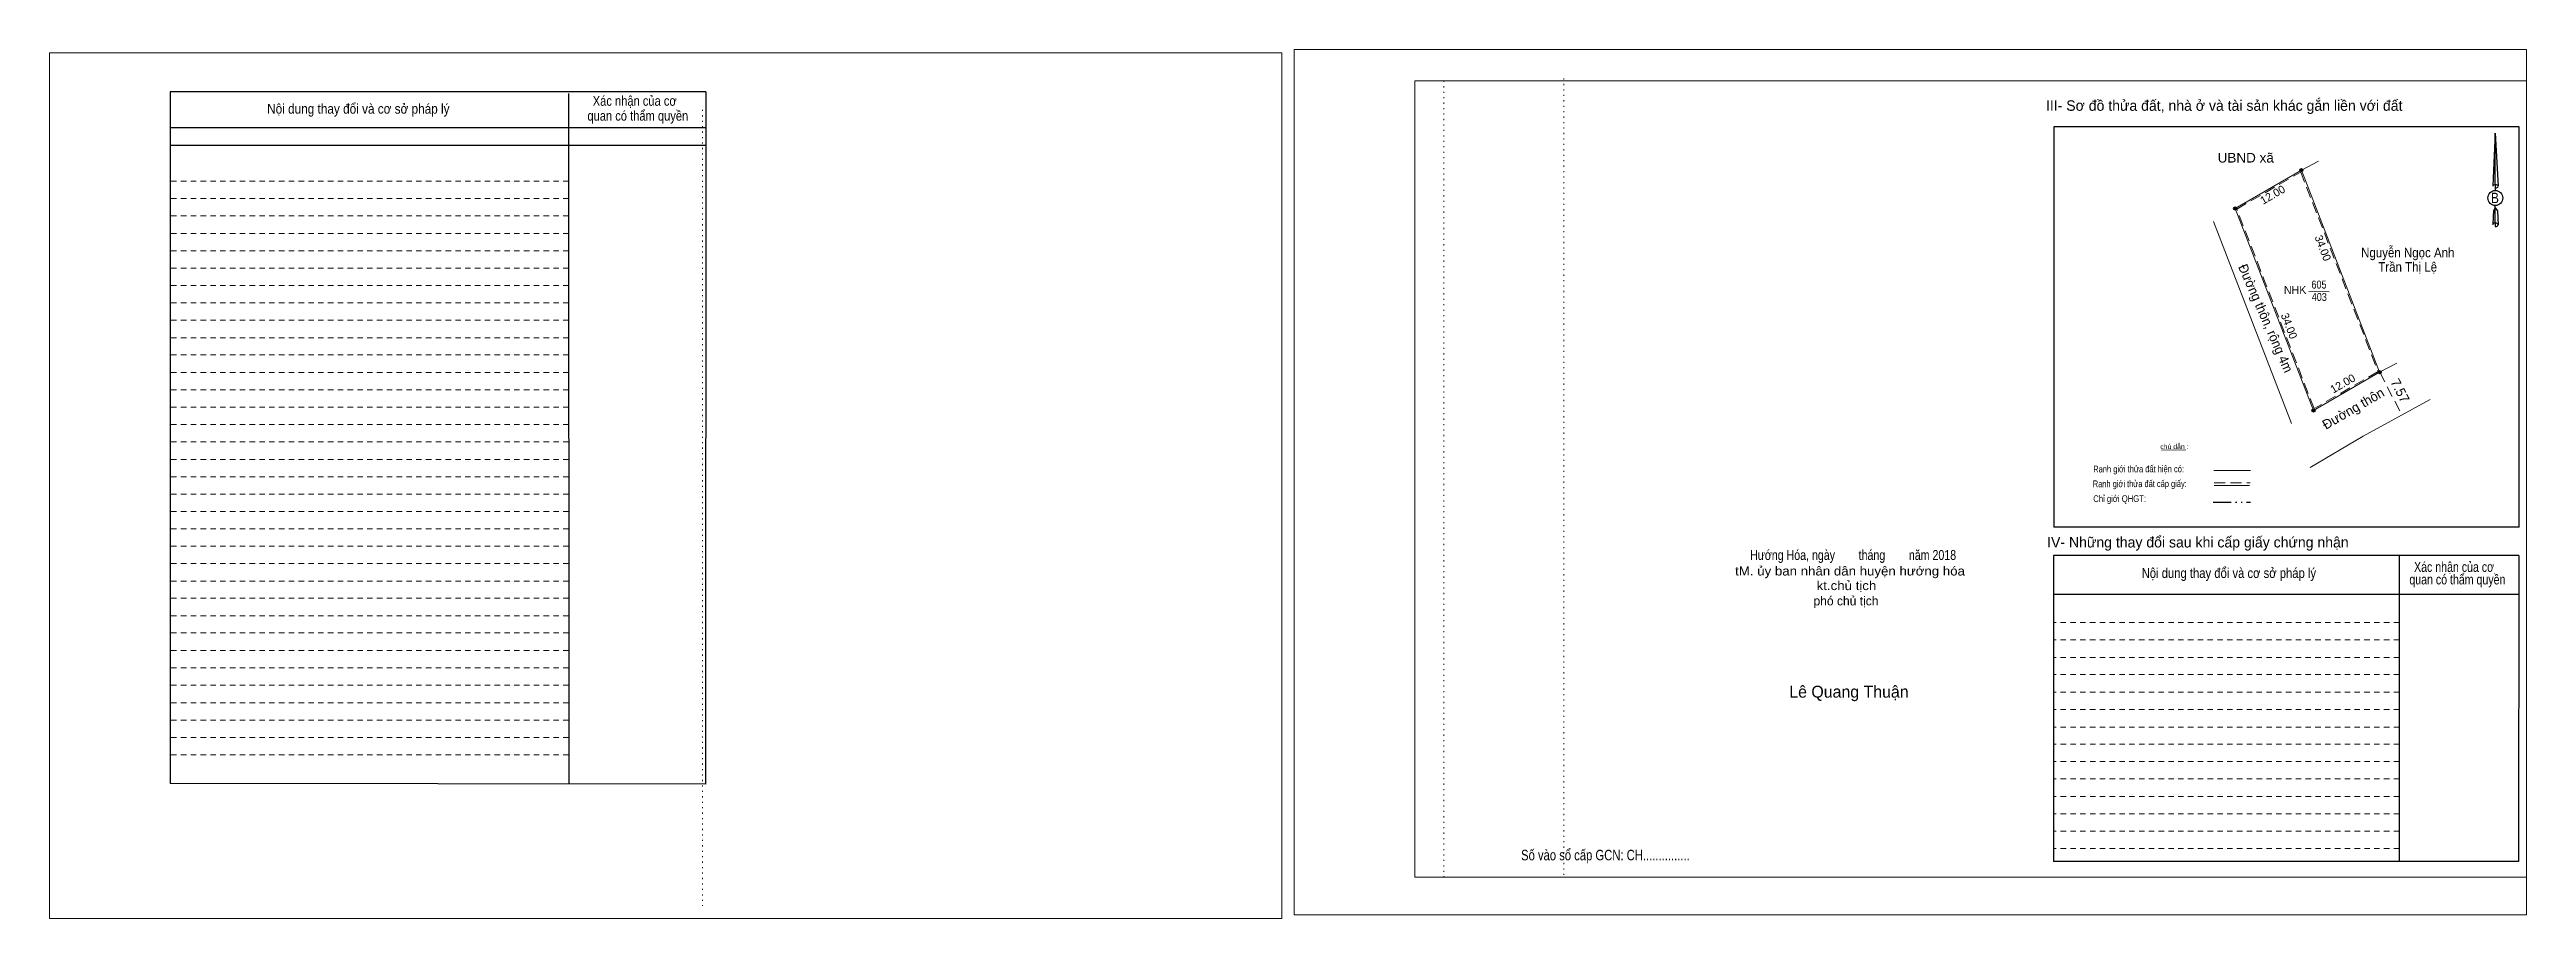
# Model space of a CAD drawing. Header units: metres. Extents: x 548150 to 548820, y 1837770 to 1837916.
# Drawn here: x 548431.2 to 548820.2, y 1837770.6 to 1837907 of the extents above; entities that cross this region are included whole.
import ezdxf
from ezdxf.enums import TextEntityAlignment as Align

# ---------------------------------------------------------------- set-up
doc = ezdxf.new("R2010")
doc.units = ezdxf.units.M
doc.header["$LTSCALE"] = 0.57
for name, pattern in [('DASH_DOUBLE_DOT', [9.2, 5, -1.2, 0.3, -1.2, 0.3, -1.2]), ('DOTTED', [1.5, 0.3, -1.2]), ('MEDIUM_DASHED', [4.5, 3, -1.5]), ('SHORT_DASHED', [2.7, 1.5, -1.2])]:
    doc.linetypes.add(name, pattern=pattern)
for name, color, linetype, lineweight in [('18', 7, 'Continuous', 25), ('28', 7, 'SHORT_DASHED', 13), ('3', 7, 'Continuous', 13), ('5', 7, 'DASH_DOUBLE_DOT', 25), ('55', 7, 'Continuous', 13), ('7', 7, 'Continuous', 13), ('8', 7, 'Continuous', 13)]:
    doc.layers.add(name, color=color, linetype=linetype, lineweight=lineweight)

msp = doc.modelspace()

# ---------------------------------------------------------------- texts
at = {"layer": '18'}
for s, height, width, p in [('B', 1.629, 0.85, (548815.285, 1837882.86)), ('Hướng Hóa, ngày        tháng        năm 2018', 1.56, 0.8, (548714.48, 1837826.86)), ('tM. ủy ban nhân dân huyện hướng hóa', 1.415, 1.1, (548714, 1837824.42)), ('kt.chủ tịch', 1.415, 1.1, (548713.44, 1837822.13)), ('Số vào sổ cấp GCN: CH...............', 1.65, 0.8, (548675.585, 1837779.72))]:
    msp.add_text(s, height=height, dxfattribs=dict(at, width=width)).set_placement(p, align=Align.CENTER)
for s, height, p in [('phó chủ tịch', 1.415, (548713.365, 1837819.73)), ('Lê Quang Thuận', 1.867, (548713.83, 1837805.25))]:
    msp.add_text(s, height=height, dxfattribs=at).set_placement(p, align=Align.CENTER)
at = {"layer": '28'}
for s, height, width, p in [('Nội dung thay đổi và cơ sở pháp lý', 1.537, 0.9, (548479.735, 1837896.9)), ('Nội dung thay đổi và cơ sở pháp lý', 1.537, 0.9, (548479.735, 1837896.9)), (' quan có thẩm quyền', 1.537, 0.85, (548523.385, 1837895.8)), (' quan có thẩm quyền', 1.537, 0.85, (548523.385, 1837895.8)), ('Xác nhận của cơ', 1.537, 0.85, (548523.14, 1837898.14)), ('Xác nhận của cơ', 1.537, 0.85, (548523.14, 1837898.14)), ('Xác nhận của cơ', 1.556, 0.8, (548808.86, 1837824.99)), ('Nội dung thay đổi và cơ sở pháp lý', 1.556, 0.85, (548773.495, 1837824.03)), (' quan có thẩm quyền', 1.556, 0.8, (548809.15, 1837823.02))]:
    msp.add_text(s, height=height, dxfattribs=dict(at, width=width)).set_placement(p, align=Align.CENTER)
for s, p in [('III- Sơ đồ thửa đất, nhà ở và tài sản khác gắn liền với đất', (548772.765, 1837897.35)), ('IV- Những thay đổi sau khi cấp giấy chứng nhận', (548768.63, 1837828.82))]:
    msp.add_text(s, height=1.65, dxfattribs=at).set_placement(p, align=Align.CENTER)
at = {"layer": '55'}
for s, height, width, p in [('Ranh giới thửa đất hiện có:', 1.065, 0.8, (548759.3187, 1837840.6065)), ('Ranh giới thửa đất cấp giấy:', 1.06, 0.8, (548759.5037, 1837838.2871)), ('Chỉ giới QHGT:', 1.06, 0.85, (548756.3437, 1837835.9498))]:
    msp.add_text(s, height=height, rotation=0.135, dxfattribs=dict(at, width=width)).set_placement(p, align=Align.CENTER)
at = {"layer": '7'}
msp.add_text('chú dẫn :', height=0.7841, rotation=359.974, dxfattribs=at).set_placement((548764.9448, 1837844.2589), align=Align.CENTER)
at = {"layer": '8'}
for s, height, width, p in [('UBND xã', 1.508, 1.05, (548776.145, 1837889.23)), ('Nguyễn Ngọc Anh', 1.5, 0.9, (548801.59, 1837874.35)), ('Trần Thị Lệ', 1.5, 0.9, (548801.575, 1837872.1)), ('605', 1.25, 0.85, (548787.645, 1837869.45)), ('403', 1.25, 0.85, (548787.695, 1837867.51))]:
    msp.add_text(s, height=height, dxfattribs=dict(at, width=width)).set_placement(p, align=Align.CENTER)
for s, rotation, p in [('12.00', 30.047, (548780.6821, 1837883.6387)), ('34.00', 291.191, (548787.684, 1837875.5909)), ('34.00', 291.191, (548782.374, 1837863.3609)), ('12.00', 30.047, (548791.6921, 1837853.9987))]:
    msp.add_text(s, height=1.25, rotation=rotation, dxfattribs=at).set_placement(p, align=Align.CENTER)
at = {"layer": '8', "width": 0.95}
msp.add_text('Đường thôn, rộng 4m', height=1.5, rotation=293.639, dxfattribs=at).set_placement((548778.5923, 1837864.4857), align=Align.CENTER)
at = {"layer": '8'}
msp.add_text('NHK', height=1.25, dxfattribs=at).set_placement((548783.905, 1837868.62), align=Align.CENTER)
for s, rotation, p in [('Đường thôn', 30.047, (548788.73, 1837847.27)), ('7.57', 297.441, (548798.82, 1837854.81))]:
    msp.add_text(s, height=1.5, rotation=rotation, dxfattribs=at).set_placement(p)

# ---------------------------------------------------------------- hatches: boundary and pattern name
at = {"layer": '8'}
for points in [[(548785.1314, 1837888.03, 1), (548784.6286, 1837888.03, 1)], [(548774.7414, 1837882.02, 1), (548774.2386, 1837882.02, 1)], [(548774.7414, 1837882.02, 1), (548774.2386, 1837882.02, 1)], [(548797.4214, 1837856.33, 1), (548796.9186, 1837856.33, 1)], [(548787.0314, 1837850.32, 1), (548786.5286, 1837850.32, 1)]]:
    msp.add_hatch(color=256, dxfattribs=at).paths.add_polyline_path(points)

# ---------------------------------------------------------------- linework, layer by layer
at = {"layer": '18'}
for p, q in [((548815.34, 1837893.86), (548815.78, 1837885.53)), ((548815.34, 1837893.86), (548815.78, 1837885.53)), ((548815.34, 1837893.86), (548815.78, 1837885.53)), ((548814.98, 1837886.8), (548814.93, 1837885.54)), ((548815.34, 1837885.77), (548815.34, 1837885.47)), ((548815.34, 1837885.47), (548815.34, 1837885.24)), ((548815.34, 1837885.24), (548815.34, 1837884.9)), ((548815.34, 1837885.24), (548815.34, 1837884.9)), ((548815.34, 1837885.24), (548815.34, 1837884.9)), ((548815.78, 1837885.53), (548815.78, 1837885.54)), ((548815.34, 1837882.1), (548815.34, 1837882.46)), ((548815.34, 1837882.1), (548815.34, 1837882.46)), ((548815.34, 1837882.1), (548815.34, 1837882.46)), ((548815.34, 1837882.1), (548815.66, 1837881.64)), ((548815.34, 1837882.1), (548815.66, 1837881.64)), ((548815.34, 1837882.1), (548815.66, 1837881.64)), ((548815.66, 1837881.64), (548815.78, 1837879.46)), ((548815.66, 1837881.64), (548815.78, 1837879.46)), ((548815.66, 1837881.64), (548815.78, 1837879.46)), ((548815.34, 1837879.73), (548815.34, 1837879.42)), ((548815.34, 1837879.42), (548815.34, 1837879.17)), ((548815.78, 1837879.46), (548815.78, 1837879.47))]:
    msp.add_line(p, q, dxfattribs=at)
for points in [[(548815.34, 1837885.77), (548815.34, 1837893.86), (548814.98, 1837886.8)], [(548815.34, 1837879.73), (548815.34, 1837882.1), (548815.06, 1837881.64), (548814.98, 1837880.75), (548814.93, 1837879.47)]]:
    msp.add_lwpolyline(points, dxfattribs=at)
msp.add_ellipse((548815.3499, 1837883.6667), major_axis=(0, 1.1864), ratio=0.983453, dxfattribs=at)
for centre, start_param, end_param in [((548815.3503, 1837885.4949), 1.57079633, 3.07445202), ((548815.3503, 1837885.4949), 0.06714063, 1.57079633), ((548815.3503, 1837885.4949), 4.71238898, 6.28318531), ((548815.3503, 1837879.4396), 2.49106941, 3.07427841), ((548815.3503, 1837879.4396), 1.57079633, 2.49106941), ((548815.3503, 1837879.4396), 0.06714063, 1.57079633), ((548815.3503, 1837879.4396), 4.71238898, 6.28318531)]:
    msp.add_ellipse(centre, major_axis=(0.4277, 0), ratio=0.655448, start_param=start_param, end_param=end_param, dxfattribs=at)
at = {"layer": '28', "linetype": 'Continuous', "lineweight": 25}
for p, q in [((548534.33, 1837900.34), (548450.17, 1837900.34)), ((548512.76, 1837900.05), (548512.79, 1837791.72)), ((548534.33, 1837900.34), (548534.26, 1837791.65)), ((548534.33, 1837894.66), (548450.27, 1837894.66)), ((548534.33, 1837894.66), (548450.27, 1837894.66)), ((548534.33, 1837891.92), (548450.27, 1837891.92)), ((548819.09, 1837832), (548745.98, 1837832)), ((548800.22, 1837827.54), (548800.25, 1837779.56)), ((548819.02, 1837827.54), (548819, 1837779.56)), ((548819, 1837821.46), (548745.93, 1837821.46)), ((548534.26, 1837791.65), (548450.17, 1837791.77)), ((548819, 1837779.56), (548745.93, 1837779.56))]:
    msp.add_line(p, q, dxfattribs=at)
at = {"layer": '28'}
for p, q in [((548512.76, 1837886.32), (548450.17, 1837886.32)), ((548512.76, 1837883.57), (548450.17, 1837883.57)), ((548512.76, 1837880.87), (548450.17, 1837880.87)), ((548512.76, 1837878.1), (548450.17, 1837878.1)), ((548512.76, 1837875.39), (548450.17, 1837875.39)), ((548512.76, 1837872.65), (548450.17, 1837872.65)), ((548512.76, 1837869.93), (548450.17, 1837869.93)), ((548512.76, 1837867.2), (548450.17, 1837867.2)), ((548512.76, 1837864.48), (548450.17, 1837864.48)), ((548512.76, 1837861.74), (548450.17, 1837861.74)), ((548512.76, 1837859.03), (548450.17, 1837859.03)), ((548512.76, 1837856.28), (548450.17, 1837856.28)), ((548512.76, 1837853.58), (548450.17, 1837853.58)), ((548512.76, 1837850.86), (548450.17, 1837850.86)), ((548512.76, 1837848.11), (548450.17, 1837848.11)), ((548512.76, 1837845.41), (548450.17, 1837845.41)), ((548512.76, 1837842.65), (548450.17, 1837842.65)), ((548512.76, 1837839.93), (548450.17, 1837839.93)), ((548512.76, 1837837.19), (548450.17, 1837837.19)), ((548512.76, 1837834.47), (548450.17, 1837834.47)), ((548512.76, 1837831.73), (548450.17, 1837831.73)), ((548512.76, 1837829.01), (548450.17, 1837829.01)), ((548512.76, 1837826.28), (548450.17, 1837826.28)), ((548512.76, 1837823.55), (548450.17, 1837823.55)), ((548512.76, 1837820.85), (548450.17, 1837820.85)), ((548512.76, 1837818.09), (548450.17, 1837818.09)), ((548512.76, 1837815.4), (548450.17, 1837815.4)), ((548800.24, 1837817.04), (548745.93, 1837817.04)), ((548512.76, 1837812.64), (548450.17, 1837812.64)), ((548800.24, 1837814.31), (548745.93, 1837814.31)), ((548800.24, 1837811.57), (548745.93, 1837811.57)), ((548512.76, 1837809.93), (548450.17, 1837809.93)), ((548512.76, 1837807.19), (548450.17, 1837807.19)), ((548800.24, 1837808.86), (548745.93, 1837808.86)), ((548512.76, 1837804.44), (548450.17, 1837804.44)), ((548800.24, 1837806.12), (548745.93, 1837806.12)), ((548800.24, 1837803.39), (548745.93, 1837803.39)), ((548512.76, 1837801.73), (548450.17, 1837801.73)), ((548512.76, 1837799), (548450.17, 1837799)), ((548800.24, 1837800.64), (548745.93, 1837800.64)), ((548512.76, 1837796.26), (548450.17, 1837796.26)), ((548800.25, 1837797.93), (548745.93, 1837797.93)), ((548800.25, 1837795.22), (548745.93, 1837795.22)), ((548800.25, 1837792.49), (548745.93, 1837792.49)), ((548800.25, 1837789.76), (548745.93, 1837789.76)), ((548800.25, 1837787.02), (548745.93, 1837787.02)), ((548800.25, 1837784.31), (548745.93, 1837784.31)), ((548800.25, 1837781.58), (548745.93, 1837781.58))]:
    msp.add_line(p, q, dxfattribs=at)
at = {"layer": '28', "linetype": 'Continuous', "lineweight": 25}
for points in [[(548534.33, 1837900.34), (548450.17, 1837900.34), (548450.17, 1837791.77)], [(548819.09, 1837832), (548819.09, 1837894.83), (548745.98, 1837894.83), (548745.98, 1837832)], [(548819.02, 1837827.54), (548745.93, 1837827.54), (548745.93, 1837779.56)]]:
    msp.add_lwpolyline(points, dxfattribs=at)
at = {"layer": '3'}
for p, q in [((548645.67, 1837902.05), (548820.23, 1837902.05)), ((548645.67, 1837777.1), (548645.67, 1837902.05)), ((548820.23, 1837902.05), (548820.23, 1837776.05)), ((548645.67, 1837777.1), (548820.23, 1837777.1))]:
    msp.add_line(p, q, dxfattribs=at)
at = {"layer": '3', "linetype": 'DOTTED'}
for p, q in [((548650.19, 1837902.05), (548650.19, 1837777.1)), ((548669.03, 1837902.42), (548669.03, 1837777.46)), ((548533.78, 1837897.5), (548533.78, 1837772.56))]:
    msp.add_line(p, q, dxfattribs=at)
at = {"layer": '3'}
for points in [[(548431.24, 1837770.6), (548624.78, 1837770.6), (548624.78, 1837906.44), (548431.24, 1837906.44)], [(548431.24, 1837906.44), (548624.78, 1837906.44), (548624.78, 1837770.6), (548431.24, 1837770.6)], [(548431.24, 1837770.6), (548624.78, 1837770.6), (548624.78, 1837906.44), (548431.24, 1837906.44)], [(548626.7, 1837771.17), (548820.23, 1837771.17), (548820.23, 1837906.96), (548626.7, 1837906.96)]]:
    msp.add_lwpolyline(points, close=True, dxfattribs=at)
msp.add_lwpolyline([(548652.74, 1837902.05), (548820.23, 1837902.05), (548820.23, 1837777.1), (548652.74, 1837777.1)], dxfattribs=at)
at = {"layer": '5'}
msp.add_line((548771.02, 1837835.92), (548776.91, 1837835.92), dxfattribs=at)
at = {"layer": '55'}
for p, q in [((548771.15, 1837840.88), (548776.91, 1837840.88)), ((548771.2, 1837838.56), (548776.72, 1837838.56)), ((548771.2, 1837838.56), (548776.72, 1837838.56))]:
    msp.add_line(p, q, dxfattribs=at)
at = {"layer": '55', "linetype": 'MEDIUM_DASHED'}
msp.add_line((548771.19, 1837838.96), (548776.84, 1837838.96), dxfattribs=at)
at = {"layer": '7'}
msp.add_line((548762.92, 1837844.1), (548766.73, 1837844.16), dxfattribs=at)
at = {"layer": '8'}
for p, q in [((548784.88, 1837888.03), (548787.56, 1837889.42)), ((548783.35, 1837848.26), (548771.06, 1837879.96)), ((548786.05, 1837868.98), (548789.26, 1837868.94)), ((548797.17, 1837856.33), (548799.85, 1837857.72)), ((548794.58, 1837846.27), (548805.1, 1837852.05)), ((548786.28, 1837841.37), (548794.58, 1837846.27))]:
    msp.add_line(p, q, dxfattribs=at)
at = {"layer": '8', "linetype": 'MEDIUM_DASHED'}
msp.add_line((548797.18, 1837856.33), (548800.67, 1837849.61), dxfattribs=at)
at = {"layer": '8'}
for points in [[(548774.49, 1837882.02), (548784.88, 1837888.03), (548797.17, 1837856.33), (548786.78, 1837850.32)], [(548784.88, 1837888.03), (548797.17, 1837856.33), (548786.78, 1837850.32), (548774.49, 1837882.02)]]:
    msp.add_lwpolyline(points, close=True, dxfattribs=at)
at = {"layer": '8', "linetype": 'MEDIUM_DASHED'}
msp.add_lwpolyline([(548774.74, 1837881.93), (548784.78, 1837887.74), (548796.92, 1837856.42), (548786.88, 1837850.61)], close=True, dxfattribs=at)
at = {"layer": '8', "lineweight": 25}
for centre in [(548784.88, 1837888.03), (548774.49, 1837882.02), (548774.49, 1837882.02), (548797.17, 1837856.33), (548786.78, 1837850.32)]:
    msp.add_circle(centre, 0.2514, dxfattribs=at)

msp.set_redraw_order([(e.dxf.handle, doc.entitydb.next_handle()) for e in msp.query("TEXT MTEXT ATTDEF DIMENSION ARC_DIMENSION")])  # texts and dimensions are drawn at this point

doc.saveas('drawing.dxf')
